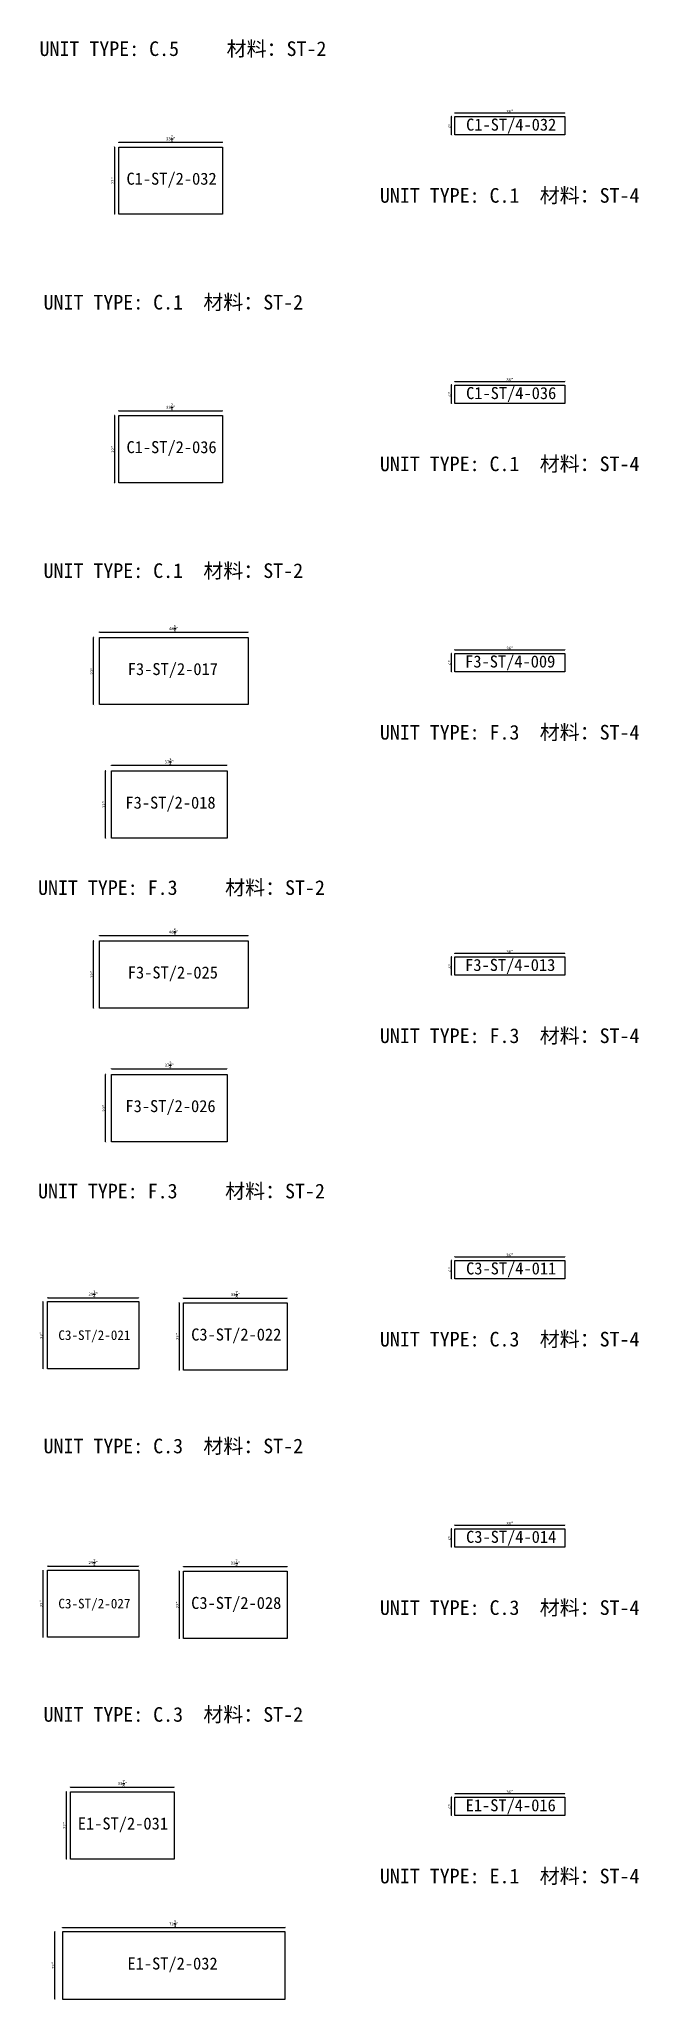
# Model space of a CAD drawing. Header units: millimetres. Extents: x -46962 to 137822, y -48342 to 2116.
# Drawn here: x 118708 to 123684, y -29375 to -13091 of the extents above; entities that cross this region are included whole.
import ezdxf
from ezdxf.enums import TextEntityAlignment as Align

# ---------------------------------------------------------------- set-up
doc = ezdxf.new("R2010")
doc.units = ezdxf.units.MM
doc.layers.add('COUNTERTOP_NUMBER', color=3, linetype='Continuous')
doc.layers.add('COUNTERTOPS', color=7, linetype='Continuous')
doc.styles.add('样式 1', font='')
doc.styles.get('样式 1').set_extended_font_data('NSimSun')
doc.dimstyles.new('副本 ISO-25', dxfattribs={"dimtxt": 25, "dimasz": 10, "dimexe": 1.5, "dimexo": 0.5, "dimtad": 1, "dimlfac": 0.03937, "dimlunit": 5, "dimtxsty": '样式 1', "dimblk": 'ARCHTICK', "dimcen": 2.5, "dimclrd": 256, "dimclrt": 1, "dimazin": 3, "dimtfac": 1, "dimtmove": 0, "dimatfit": 3, "dimfxlon": 1})

msp = doc.modelspace()

# ---------------------------------------------------------------- texts
at = {"style": '样式 1'}
for s, p in [('UNIT TYPE: C.5', (118710.229, -13230.277)), ('材料：ST-2', (120262.953, -13230.277)), ('UNIT TYPE: C.1', (121535.404, -14449.039)), ('材料：ST-4', (122861.685, -14449.039)), ('UNIT TYPE: C.1', (118743.529, -15336.218)), ('材料：ST-2', (120069.81, -15336.218)), ('UNIT TYPE: C.1', (121535.404, -16678.607)), ('材料：ST-4', (122861.685, -16678.607)), ('UNIT TYPE: C.1', (118743.529, -17565.785)), ('材料：ST-2', (120069.81, -17565.785)), ('UNIT TYPE: F.3', (121535.404, -18908.174)), ('材料：ST-4', (122861.685, -18908.174)), ('UNIT TYPE: F.3', (118697.888, -20198.342)), ('材料：ST-2', (120250.613, -20198.342)), ('UNIT TYPE: F.3', (121535.404, -21428.592)), ('材料：ST-4', (122861.685, -21428.592)), ('UNIT TYPE: F.3', (118697.888, -22718.76)), ('材料：ST-2', (120250.613, -22718.76)), ('UNIT TYPE: C.3', (121535.404, -23949.01)), ('材料：ST-4', (122861.685, -23949.01)), ('UNIT TYPE: C.3', (118743.529, -24836.189)), ('材料：ST-2', (120069.81, -24836.189)), ('材料：ST-4', (122861.685, -26178.577)), ('UNIT TYPE: C.3', (121535.404, -26178.577)), ('UNIT TYPE: C.3', (118743.529, -27065.756)), ('材料：ST-2', (120069.81, -27065.756)), ('UNIT TYPE: E.1', (121535.404, -28408.145)), ('材料：ST-4', (122861.685, -28408.145))]:
    msp.add_text(s, height=121.5865, dxfattribs=at).set_placement(p)
at = {"layer": 'COUNTERTOP_NUMBER', "color": 3, "style": '样式 1'}
for s, height, p in [('C1-ST/4-032', 100, (122624.958, -13800.452)), ('C1-ST/2-032', 100, (119806.164, -14249.583)), ('C1-ST/4-036', 100, (122624.958, -16030.019)), ('C1-ST/2-036', 100, (119806.164, -16479.151)), ('F3-ST/4-009', 100, (122617.182, -18259.586)), ('F3-ST/2-017', 100, (119817.029, -18322.228)), ('F3-ST/2-018', 100, (119797.573, -19431.812)), ('F3-ST/2-025', 100, (119817.029, -20842.646)), ('F3-ST/4-013', 100, (122617.182, -20780.004)), ('F3-ST/2-026', 100, (119797.573, -21952.231)), ('C3-ST/4-011', 100, (122624.958, -23300.422)), ('C3-ST/2-021', 80, (119165.649, -23854.771)), ('C3-ST/2-022', 100, (120343.208, -23849.439)), ('C3-ST/4-014', 100, (122624.958, -25529.99)), ('C3-ST/2-027', 80, (119165.649, -26084.338)), ('C3-ST/2-028', 100, (120343.208, -26079.006)), ('E1-ST/4-016', 100, (122621.104, -27759.557)), ('E1-ST/2-031', 100, (119402.229, -27910.928)), ('E1-ST/2-032', 100, (119814.332, -29073.824))]:
    msp.add_text(s, height=height, dxfattribs=at).set_placement(p, align=Align.MIDDLE_CENTER)

# ---------------------------------------------------------------- blocks, each defined once
blk = doc.blocks.new('_ArchTick')
at = {"color": 0, "linetype": 'ByBlock', "const_width": 0.15}
blk.add_lwpolyline([(-0.5, -0.5), (0.5, 0.5)], dxfattribs=at)
blk = doc.blocks.new('*D1700')
at = {"color": 0, "lineweight": -2, "transparency": 16777216}
for p, q in [((119368, -13948), (119368, -13946)), ((120229, -13948), (120229, -13946))]:
    blk.add_line(p, q, dxfattribs=at)
at = {"lineweight": -2, "transparency": 16777216}
blk.add_line((119368, -13947), (120229, -13947), dxfattribs=at)
at = {"layer": 'Defpoints', "color": 0, "transparency": 16777216}
for p in [(119368, -13987), (120229, -13947), (120229, -13987)]:
    blk.add_point(p, dxfattribs=at)
at = {"lineweight": -2, "transparency": 16777216, "xscale": 10, "yscale": 10, "zscale": 10, "rotation": 180}
blk.add_blockref('_ArchTick', (119368, -13947), dxfattribs=at)
at = {"lineweight": -2, "transparency": 16777216, "xscale": 10, "yscale": 10, "zscale": 10}
blk.add_blockref('_ArchTick', (120229, -13947), dxfattribs=at)
at = {"color": 1, "transparency": 16777216, "insert": (119799, -13918), "char_height": 25, "attachment_point": 5, "style": '样式 1'}
blk.add_mtext('\\A1;33{\\H1x;\\S7/8;}"', dxfattribs=at)
blk = doc.blocks.new('*D1701')
at = {"color": 0, "lineweight": -2, "transparency": 16777216}
for p, q in [((119333, -13987), (119330, -13987)), ((119333, -14545), (119330, -14545))]:
    blk.add_line(p, q, dxfattribs=at)
at = {"lineweight": -2, "transparency": 16777216}
blk.add_line((119332, -13987), (119332, -14545), dxfattribs=at)
at = {"layer": 'Defpoints', "color": 0, "transparency": 16777216}
for p in [(119368, -13987), (119332, -14545), (119368, -14545)]:
    blk.add_point(p, dxfattribs=at)
at = {"lineweight": -2, "transparency": 16777216, "xscale": 10, "yscale": 10, "zscale": 10}
for p, rotation in [((119332, -13987), 90), ((119332, -14545), 270)]:
    blk.add_blockref('_ArchTick', p, dxfattribs=dict(at, rotation=rotation))
at = {"color": 1, "transparency": 16777216, "insert": (119319, -14266), "char_height": 25, "attachment_point": 5, "rotation": 90, "style": '样式 1'}
blk.add_mtext('\\A1;22"', dxfattribs=at)
blk = doc.blocks.new('*D1989')
at = {"color": 0, "lineweight": -2, "transparency": 16777216}
for p, q in [((119368, -16178), (119368, -16175)), ((120229, -16178), (120229, -16175))]:
    blk.add_line(p, q, dxfattribs=at)
at = {"lineweight": -2, "transparency": 16777216}
blk.add_line((119368, -16177), (120229, -16177), dxfattribs=at)
at = {"layer": 'Defpoints', "color": 0, "transparency": 16777216}
for p in [(119368, -16216), (120229, -16177), (120229, -16216)]:
    blk.add_point(p, dxfattribs=at)
at = {"lineweight": -2, "transparency": 16777216, "xscale": 10, "yscale": 10, "zscale": 10, "rotation": 180}
blk.add_blockref('_ArchTick', (119368, -16177), dxfattribs=at)
at = {"lineweight": -2, "transparency": 16777216, "xscale": 10, "yscale": 10, "zscale": 10}
blk.add_blockref('_ArchTick', (120229, -16177), dxfattribs=at)
at = {"color": 1, "transparency": 16777216, "insert": (119799, -16148), "char_height": 25, "attachment_point": 5, "style": '样式 1'}
blk.add_mtext('\\A1;33{\\H1x;\\S7/8;}"', dxfattribs=at)
blk = doc.blocks.new('*D1990')
at = {"color": 0, "lineweight": -2, "transparency": 16777216}
for p, q in [((119333, -16216), (119330, -16216)), ((119333, -16775), (119330, -16775))]:
    blk.add_line(p, q, dxfattribs=at)
at = {"lineweight": -2, "transparency": 16777216}
blk.add_line((119332, -16216), (119332, -16775), dxfattribs=at)
at = {"layer": 'Defpoints', "color": 0, "transparency": 16777216}
for p in [(119368, -16216), (119332, -16775), (119368, -16775)]:
    blk.add_point(p, dxfattribs=at)
at = {"lineweight": -2, "transparency": 16777216, "xscale": 10, "yscale": 10, "zscale": 10}
for p, rotation in [((119332, -16216), 90), ((119332, -16775), 270)]:
    blk.add_blockref('_ArchTick', p, dxfattribs=dict(at, rotation=rotation))
at = {"color": 1, "transparency": 16777216, "insert": (119319, -16496), "char_height": 25, "attachment_point": 5, "rotation": 90, "style": '样式 1'}
blk.add_mtext('\\A1;22"', dxfattribs=at)
blk = doc.blocks.new('*D1724')
at = {"color": 0, "lineweight": -2, "transparency": 16777216}
for p, q in [((119207, -18016), (119207, -18013)), ((120442, -18016), (120442, -18013))]:
    blk.add_line(p, q, dxfattribs=at)
at = {"lineweight": -2, "transparency": 16777216}
blk.add_line((119207, -18015), (120442, -18015), dxfattribs=at)
at = {"layer": 'Defpoints', "color": 0, "transparency": 16777216}
for p in [(119207, -18059), (120442, -18015), (120442, -18059)]:
    blk.add_point(p, dxfattribs=at)
at = {"lineweight": -2, "transparency": 16777216, "xscale": 10, "yscale": 10, "zscale": 10, "rotation": 180}
blk.add_blockref('_ArchTick', (119207, -18015), dxfattribs=at)
at = {"lineweight": -2, "transparency": 16777216, "xscale": 10, "yscale": 10, "zscale": 10}
blk.add_blockref('_ArchTick', (120442, -18015), dxfattribs=at)
at = {"color": 1, "transparency": 16777216, "insert": (119824, -17986), "char_height": 25, "attachment_point": 5, "style": '样式 1'}
blk.add_mtext('\\A1;48{\\H1x;\\S5/8;}"', dxfattribs=at)
blk = doc.blocks.new('*D1725')
at = {"color": 0, "lineweight": -2, "transparency": 16777216}
for p, q in [((119160, -18059), (119158, -18059)), ((119160, -18618), (119158, -18618))]:
    blk.add_line(p, q, dxfattribs=at)
at = {"lineweight": -2, "transparency": 16777216}
blk.add_line((119159, -18618), (119159, -18059), dxfattribs=at)
at = {"layer": 'Defpoints', "color": 0, "transparency": 16777216}
for p in [(119159, -18059), (119207, -18059), (119207, -18618)]:
    blk.add_point(p, dxfattribs=at)
at = {"lineweight": -2, "transparency": 16777216, "xscale": 10, "yscale": 10, "zscale": 10}
for p, rotation in [((119159, -18059), 90), ((119159, -18618), 270)]:
    blk.add_blockref('_ArchTick', p, dxfattribs=dict(at, rotation=rotation))
at = {"color": 1, "transparency": 16777216, "insert": (119146, -18339), "char_height": 25, "attachment_point": 5, "rotation": 90, "style": '样式 1'}
blk.add_mtext('\\A1;22"', dxfattribs=at)
blk = doc.blocks.new('*D1726')
at = {"color": 0, "lineweight": -2, "transparency": 16777216}
for p, q in [((119307, -19123), (119307, -19120)), ((120266, -19123), (120266, -19120))]:
    blk.add_line(p, q, dxfattribs=at)
at = {"lineweight": -2, "transparency": 16777216}
blk.add_line((119307, -19122), (120266, -19122), dxfattribs=at)
at = {"layer": 'Defpoints', "color": 0, "transparency": 16777216}
for p in [(119307, -19169), (120266, -19122), (120266, -19169)]:
    blk.add_point(p, dxfattribs=at)
at = {"lineweight": -2, "transparency": 16777216, "xscale": 10, "yscale": 10, "zscale": 10, "rotation": 180}
blk.add_blockref('_ArchTick', (119307, -19122), dxfattribs=at)
at = {"lineweight": -2, "transparency": 16777216, "xscale": 10, "yscale": 10, "zscale": 10}
blk.add_blockref('_ArchTick', (120266, -19122), dxfattribs=at)
at = {"color": 1, "transparency": 16777216, "insert": (119787, -19093), "char_height": 25, "attachment_point": 5, "style": '样式 1'}
blk.add_mtext('\\A1;37{\\H1x;\\S3/4;}"', dxfattribs=at)
blk = doc.blocks.new('*D1727')
at = {"color": 0, "lineweight": -2, "transparency": 16777216}
for p, q in [((119260, -19169), (119258, -19169)), ((119260, -19728), (119258, -19728))]:
    blk.add_line(p, q, dxfattribs=at)
at = {"lineweight": -2, "transparency": 16777216}
blk.add_line((119259, -19728), (119259, -19169), dxfattribs=at)
at = {"layer": 'Defpoints', "color": 0, "transparency": 16777216}
for p in [(119259, -19169), (119307, -19169), (119307, -19728)]:
    blk.add_point(p, dxfattribs=at)
at = {"lineweight": -2, "transparency": 16777216, "xscale": 10, "yscale": 10, "zscale": 10}
for p, rotation in [((119259, -19169), 90), ((119259, -19728), 270)]:
    blk.add_blockref('_ArchTick', p, dxfattribs=dict(at, rotation=rotation))
at = {"color": 1, "transparency": 16777216, "insert": (119246, -19448), "char_height": 25, "attachment_point": 5, "rotation": 90, "style": '样式 1'}
blk.add_mtext('\\A1;22"', dxfattribs=at)
blk = doc.blocks.new('*D1999')
at = {"color": 0, "lineweight": -2, "transparency": 16777216}
for p, q in [((119207, -20536), (119207, -20534)), ((120442, -20536), (120442, -20534))]:
    blk.add_line(p, q, dxfattribs=at)
at = {"lineweight": -2, "transparency": 16777216}
blk.add_line((119207, -20535), (120442, -20535), dxfattribs=at)
at = {"layer": 'Defpoints', "color": 0, "transparency": 16777216}
for p in [(119207, -20580), (120442, -20535), (120442, -20580)]:
    blk.add_point(p, dxfattribs=at)
at = {"lineweight": -2, "transparency": 16777216, "xscale": 10, "yscale": 10, "zscale": 10, "rotation": 180}
blk.add_blockref('_ArchTick', (119207, -20535), dxfattribs=at)
at = {"lineweight": -2, "transparency": 16777216, "xscale": 10, "yscale": 10, "zscale": 10}
blk.add_blockref('_ArchTick', (120442, -20535), dxfattribs=at)
at = {"color": 1, "transparency": 16777216, "insert": (119824, -20506), "char_height": 25, "attachment_point": 5, "style": '样式 1'}
blk.add_mtext('\\A1;48{\\H1x;\\S5/8;}"', dxfattribs=at)
blk = doc.blocks.new('*D2000')
at = {"color": 0, "lineweight": -2, "transparency": 16777216}
for p, q in [((119160, -20580), (119158, -20580)), ((119160, -21138), (119158, -21138))]:
    blk.add_line(p, q, dxfattribs=at)
at = {"lineweight": -2, "transparency": 16777216}
blk.add_line((119159, -21138), (119159, -20580), dxfattribs=at)
at = {"layer": 'Defpoints', "color": 0, "transparency": 16777216}
for p in [(119159, -20580), (119207, -20580), (119207, -21138)]:
    blk.add_point(p, dxfattribs=at)
at = {"lineweight": -2, "transparency": 16777216, "xscale": 10, "yscale": 10, "zscale": 10}
for p, rotation in [((119159, -20580), 90), ((119159, -21138), 270)]:
    blk.add_blockref('_ArchTick', p, dxfattribs=dict(at, rotation=rotation))
at = {"color": 1, "transparency": 16777216, "insert": (119146, -20859), "char_height": 25, "attachment_point": 5, "rotation": 90, "style": '样式 1'}
blk.add_mtext('\\A1;22"', dxfattribs=at)
blk = doc.blocks.new('*D2001')
at = {"color": 0, "lineweight": -2, "transparency": 16777216}
for p, q in [((119307, -21643), (119307, -21641)), ((120266, -21643), (120266, -21641))]:
    blk.add_line(p, q, dxfattribs=at)
at = {"lineweight": -2, "transparency": 16777216}
blk.add_line((119307, -21642), (120266, -21642), dxfattribs=at)
at = {"layer": 'Defpoints', "color": 0, "transparency": 16777216}
for p in [(120266, -21642), (119307, -21689), (120266, -21689)]:
    blk.add_point(p, dxfattribs=at)
at = {"lineweight": -2, "transparency": 16777216, "xscale": 10, "yscale": 10, "zscale": 10, "rotation": 180}
blk.add_blockref('_ArchTick', (119307, -21642), dxfattribs=at)
at = {"lineweight": -2, "transparency": 16777216, "xscale": 10, "yscale": 10, "zscale": 10}
blk.add_blockref('_ArchTick', (120266, -21642), dxfattribs=at)
at = {"color": 1, "transparency": 16777216, "insert": (119787, -21613), "char_height": 25, "attachment_point": 5, "style": '样式 1'}
blk.add_mtext('\\A1;37{\\H1x;\\S3/4;}"', dxfattribs=at)
blk = doc.blocks.new('*D2002')
at = {"color": 0, "lineweight": -2, "transparency": 16777216}
for p, q in [((119260, -21689), (119258, -21689)), ((119260, -22248), (119258, -22248))]:
    blk.add_line(p, q, dxfattribs=at)
at = {"lineweight": -2, "transparency": 16777216}
blk.add_line((119259, -22248), (119259, -21689), dxfattribs=at)
at = {"layer": 'Defpoints', "color": 0, "transparency": 16777216}
for p in [(119259, -21689), (119307, -21689), (119307, -22248)]:
    blk.add_point(p, dxfattribs=at)
at = {"lineweight": -2, "transparency": 16777216, "xscale": 10, "yscale": 10, "zscale": 10}
for p, rotation in [((119259, -21689), 90), ((119259, -22248), 270)]:
    blk.add_blockref('_ArchTick', p, dxfattribs=dict(at, rotation=rotation))
at = {"color": 1, "transparency": 16777216, "insert": (119246, -21969), "char_height": 25, "attachment_point": 5, "rotation": 90, "style": '样式 1'}
blk.add_mtext('\\A1;22"', dxfattribs=at)
blk = doc.blocks.new('*D2005')
at = {"color": 0, "lineweight": -2, "transparency": 16777216}
for p, q in [((118778, -23545), (118778, -23542)), ((119533, -23545), (119533, -23542))]:
    blk.add_line(p, q, dxfattribs=at)
at = {"lineweight": -2, "transparency": 16777216}
blk.add_line((118778, -23544), (119533, -23544), dxfattribs=at)
at = {"layer": 'Defpoints', "color": 0, "transparency": 16777216}
for p in [(118778, -23576), (119533, -23544), (119533, -23576)]:
    blk.add_point(p, dxfattribs=at)
at = {"lineweight": -2, "transparency": 16777216, "xscale": 10, "yscale": 10, "zscale": 10, "rotation": 180}
blk.add_blockref('_ArchTick', (118778, -23544), dxfattribs=at)
at = {"lineweight": -2, "transparency": 16777216, "xscale": 10, "yscale": 10, "zscale": 10}
blk.add_blockref('_ArchTick', (119533, -23544), dxfattribs=at)
at = {"color": 1, "transparency": 16777216, "insert": (119156, -23514), "char_height": 25, "attachment_point": 5, "style": '样式 1'}
blk.add_mtext('\\A1;29{\\H1x;\\S3/4;}"', dxfattribs=at)
blk = doc.blocks.new('*D2006')
at = {"color": 0, "lineweight": -2, "transparency": 16777216}
for p, q in [((118739, -23576), (118737, -23576)), ((118739, -24135), (118737, -24135))]:
    blk.add_line(p, q, dxfattribs=at)
at = {"lineweight": -2, "transparency": 16777216}
blk.add_line((118738, -23576), (118738, -24135), dxfattribs=at)
at = {"layer": 'Defpoints', "color": 0, "transparency": 16777216}
for p in [(118778, -23576), (118738, -24135), (118778, -24135)]:
    blk.add_point(p, dxfattribs=at)
at = {"lineweight": -2, "transparency": 16777216, "xscale": 10, "yscale": 10, "zscale": 10}
for p, rotation in [((118738, -23576), 90), ((118738, -24135), 270)]:
    blk.add_blockref('_ArchTick', p, dxfattribs=dict(at, rotation=rotation))
at = {"color": 1, "transparency": 16777216, "insert": (118725, -23856), "char_height": 25, "attachment_point": 5, "rotation": 90, "style": '样式 1'}
blk.add_mtext('\\A1;22"', dxfattribs=at)
blk = doc.blocks.new('*D2007')
at = {"color": 0, "lineweight": -2, "transparency": 16777216}
for p, q in [((119905, -23548), (119905, -23546)), ((120766, -23548), (120766, -23546))]:
    blk.add_line(p, q, dxfattribs=at)
at = {"lineweight": -2, "transparency": 16777216}
blk.add_line((119905, -23547), (120766, -23547), dxfattribs=at)
at = {"layer": 'Defpoints', "color": 0, "transparency": 16777216}
for p in [(119905, -23586), (120766, -23547), (120766, -23586)]:
    blk.add_point(p, dxfattribs=at)
at = {"lineweight": -2, "transparency": 16777216, "xscale": 10, "yscale": 10, "zscale": 10, "rotation": 180}
blk.add_blockref('_ArchTick', (119905, -23547), dxfattribs=at)
at = {"lineweight": -2, "transparency": 16777216, "xscale": 10, "yscale": 10, "zscale": 10}
blk.add_blockref('_ArchTick', (120766, -23547), dxfattribs=at)
at = {"color": 1, "transparency": 16777216, "insert": (120336, -23518), "char_height": 25, "attachment_point": 5, "style": '样式 1'}
blk.add_mtext('\\A1;33{\\H1x;\\S7/8;}"', dxfattribs=at)
blk = doc.blocks.new('*D2008')
at = {"color": 0, "lineweight": -2, "transparency": 16777216}
for p, q in [((119870, -23586), (119867, -23586)), ((119870, -24145), (119867, -24145))]:
    blk.add_line(p, q, dxfattribs=at)
at = {"lineweight": -2, "transparency": 16777216}
blk.add_line((119869, -23586), (119869, -24145), dxfattribs=at)
at = {"layer": 'Defpoints', "color": 0, "transparency": 16777216}
for p in [(119905, -23586), (119869, -24145), (119905, -24145)]:
    blk.add_point(p, dxfattribs=at)
at = {"lineweight": -2, "transparency": 16777216, "xscale": 10, "yscale": 10, "zscale": 10}
for p, rotation in [((119869, -23586), 90), ((119869, -24145), 270)]:
    blk.add_blockref('_ArchTick', p, dxfattribs=dict(at, rotation=rotation))
at = {"color": 1, "transparency": 16777216, "insert": (119856, -23866), "char_height": 25, "attachment_point": 5, "rotation": 90, "style": '样式 1'}
blk.add_mtext('\\A1;22"', dxfattribs=at)
blk = doc.blocks.new('*D1968')
at = {"color": 0, "lineweight": -2, "transparency": 16777216}
for p, q in [((118778, -25774), (118778, -25772)), ((119533, -25774), (119533, -25772))]:
    blk.add_line(p, q, dxfattribs=at)
at = {"lineweight": -2, "transparency": 16777216}
blk.add_line((118778, -25773), (119533, -25773), dxfattribs=at)
at = {"layer": 'Defpoints', "color": 0, "transparency": 16777216}
for p in [(118778, -25806), (119533, -25773), (119533, -25806)]:
    blk.add_point(p, dxfattribs=at)
at = {"lineweight": -2, "transparency": 16777216, "xscale": 10, "yscale": 10, "zscale": 10, "rotation": 180}
blk.add_blockref('_ArchTick', (118778, -25773), dxfattribs=at)
at = {"lineweight": -2, "transparency": 16777216, "xscale": 10, "yscale": 10, "zscale": 10}
blk.add_blockref('_ArchTick', (119533, -25773), dxfattribs=at)
at = {"color": 1, "transparency": 16777216, "insert": (119156, -25744), "char_height": 25, "attachment_point": 5, "style": '样式 1'}
blk.add_mtext('\\A1;29{\\H1x;\\S3/4;}"', dxfattribs=at)
blk = doc.blocks.new('*D1969')
at = {"color": 0, "lineweight": -2, "transparency": 16777216}
for p, q in [((118739, -25806), (118737, -25806)), ((118739, -26365), (118737, -26365))]:
    blk.add_line(p, q, dxfattribs=at)
at = {"lineweight": -2, "transparency": 16777216}
blk.add_line((118738, -25806), (118738, -26365), dxfattribs=at)
at = {"layer": 'Defpoints', "color": 0, "transparency": 16777216}
for p in [(118778, -25806), (118738, -26365), (118778, -26365)]:
    blk.add_point(p, dxfattribs=at)
at = {"lineweight": -2, "transparency": 16777216, "xscale": 10, "yscale": 10, "zscale": 10}
for p, rotation in [((118738, -25806), 90), ((118738, -26365), 270)]:
    blk.add_blockref('_ArchTick', p, dxfattribs=dict(at, rotation=rotation))
at = {"color": 1, "transparency": 16777216, "insert": (118725, -26085), "char_height": 25, "attachment_point": 5, "rotation": 90, "style": '样式 1'}
blk.add_mtext('\\A1;22"', dxfattribs=at)
blk = doc.blocks.new('*D1970')
at = {"color": 0, "lineweight": -2, "transparency": 16777216}
for p, q in [((119905, -25778), (119905, -25775)), ((120766, -25778), (120766, -25775))]:
    blk.add_line(p, q, dxfattribs=at)
at = {"lineweight": -2, "transparency": 16777216}
blk.add_line((119905, -25777), (120766, -25777), dxfattribs=at)
at = {"layer": 'Defpoints', "color": 0, "transparency": 16777216}
for p in [(119905, -25816), (120766, -25777), (120766, -25816)]:
    blk.add_point(p, dxfattribs=at)
at = {"lineweight": -2, "transparency": 16777216, "xscale": 10, "yscale": 10, "zscale": 10, "rotation": 180}
blk.add_blockref('_ArchTick', (119905, -25777), dxfattribs=at)
at = {"lineweight": -2, "transparency": 16777216, "xscale": 10, "yscale": 10, "zscale": 10}
blk.add_blockref('_ArchTick', (120766, -25777), dxfattribs=at)
at = {"color": 1, "transparency": 16777216, "insert": (120336, -25748), "char_height": 25, "attachment_point": 5, "style": '样式 1'}
blk.add_mtext('\\A1;33{\\H1x;\\S7/8;}"', dxfattribs=at)
blk = doc.blocks.new('*D1971')
at = {"color": 0, "lineweight": -2, "transparency": 16777216}
for p, q in [((119870, -25816), (119867, -25816)), ((119870, -26375), (119867, -26375))]:
    blk.add_line(p, q, dxfattribs=at)
at = {"lineweight": -2, "transparency": 16777216}
blk.add_line((119869, -25816), (119869, -26375), dxfattribs=at)
at = {"layer": 'Defpoints', "color": 0, "transparency": 16777216}
for p in [(119905, -25816), (119869, -26375), (119905, -26375)]:
    blk.add_point(p, dxfattribs=at)
at = {"lineweight": -2, "transparency": 16777216, "xscale": 10, "yscale": 10, "zscale": 10}
for p, rotation in [((119869, -25816), 90), ((119869, -26375), 270)]:
    blk.add_blockref('_ArchTick', p, dxfattribs=dict(at, rotation=rotation))
at = {"color": 1, "transparency": 16777216, "insert": (119856, -26095), "char_height": 25, "attachment_point": 5, "rotation": 90, "style": '样式 1'}
blk.add_mtext('\\A1;22"', dxfattribs=at)
blk = doc.blocks.new('*D2052')
at = {"color": 0, "lineweight": -2, "transparency": 16777216}
for p, q in [((118968, -27610), (118968, -27607)), ((119829, -27610), (119829, -27607))]:
    blk.add_line(p, q, dxfattribs=at)
at = {"lineweight": -2, "transparency": 16777216}
blk.add_line((118968, -27609), (119829, -27609), dxfattribs=at)
at = {"layer": 'Defpoints', "color": 0, "transparency": 16777216}
for p in [(118968, -27648), (119829, -27609), (119829, -27648)]:
    blk.add_point(p, dxfattribs=at)
at = {"lineweight": -2, "transparency": 16777216, "xscale": 10, "yscale": 10, "zscale": 10, "rotation": 180}
blk.add_blockref('_ArchTick', (118968, -27609), dxfattribs=at)
at = {"lineweight": -2, "transparency": 16777216, "xscale": 10, "yscale": 10, "zscale": 10}
blk.add_blockref('_ArchTick', (119829, -27609), dxfattribs=at)
at = {"color": 1, "transparency": 16777216, "insert": (119398, -27579), "char_height": 25, "attachment_point": 5, "style": '样式 1'}
blk.add_mtext('\\A1;33{\\H1x;\\S7/8;}"', dxfattribs=at)
blk = doc.blocks.new('*D2053')
at = {"color": 0, "lineweight": -2, "transparency": 16777216}
for p, q in [((118933, -27648), (118930, -27648)), ((118933, -28207), (118930, -28207))]:
    blk.add_line(p, q, dxfattribs=at)
at = {"lineweight": -2, "transparency": 16777216}
blk.add_line((118932, -27648), (118932, -28207), dxfattribs=at)
at = {"layer": 'Defpoints', "color": 0, "transparency": 16777216}
for p in [(118968, -27648), (118932, -28207), (118968, -28207)]:
    blk.add_point(p, dxfattribs=at)
at = {"lineweight": -2, "transparency": 16777216, "xscale": 10, "yscale": 10, "zscale": 10}
for p, rotation in [((118932, -27648), 90), ((118932, -28207), 270)]:
    blk.add_blockref('_ArchTick', p, dxfattribs=dict(at, rotation=rotation))
at = {"color": 1, "transparency": 16777216, "insert": (118918, -27927), "char_height": 25, "attachment_point": 5, "rotation": 90, "style": '样式 1'}
blk.add_mtext('\\A1;22"', dxfattribs=at)
blk = doc.blocks.new('*D2054')
at = {"color": 0, "lineweight": -2, "transparency": 16777216}
for p, q in [((118900, -28775), (118900, -28773)), ((120748, -28775), (120748, -28773))]:
    blk.add_line(p, q, dxfattribs=at)
at = {"lineweight": -2, "transparency": 16777216}
blk.add_line((118900, -28774), (120748, -28774), dxfattribs=at)
at = {"layer": 'Defpoints', "color": 0, "transparency": 16777216}
for p in [(118900, -28811), (120748, -28774), (120748, -28811)]:
    blk.add_point(p, dxfattribs=at)
at = {"lineweight": -2, "transparency": 16777216, "xscale": 10, "yscale": 10, "zscale": 10, "rotation": 180}
blk.add_blockref('_ArchTick', (118900, -28774), dxfattribs=at)
at = {"lineweight": -2, "transparency": 16777216, "xscale": 10, "yscale": 10, "zscale": 10}
blk.add_blockref('_ArchTick', (120748, -28774), dxfattribs=at)
at = {"color": 1, "transparency": 16777216, "insert": (119824, -28745), "char_height": 25, "attachment_point": 5, "style": '样式 1'}
blk.add_mtext('\\A1;72{\\H1x;\\S3/4;}"', dxfattribs=at)
blk = doc.blocks.new('*D2055')
at = {"color": 0, "lineweight": -2, "transparency": 16777216}
for p, q in [((118839, -28811), (118836, -28811)), ((118839, -29370), (118836, -29370))]:
    blk.add_line(p, q, dxfattribs=at)
at = {"lineweight": -2, "transparency": 16777216}
blk.add_line((118838, -29370), (118838, -28811), dxfattribs=at)
at = {"layer": 'Defpoints', "color": 0, "transparency": 16777216}
for p in [(118838, -28811), (118900, -28811), (118900, -29370)]:
    blk.add_point(p, dxfattribs=at)
at = {"lineweight": -2, "transparency": 16777216, "xscale": 10, "yscale": 10, "zscale": 10}
for p, rotation in [((118838, -28811), 90), ((118838, -29370), 270)]:
    blk.add_blockref('_ArchTick', p, dxfattribs=dict(at, rotation=rotation))
at = {"color": 1, "transparency": 16777216, "insert": (118825, -29090), "char_height": 25, "attachment_point": 5, "rotation": 90, "style": '样式 1'}
blk.add_mtext('\\A1;22"', dxfattribs=at)
blk = doc.blocks.new('*D1702')
at = {"color": 0, "lineweight": -2, "transparency": 16777216}
for p, q in [((122157, -13704), (122157, -13702)), ((123071, -13704), (123071, -13702))]:
    blk.add_line(p, q, dxfattribs=at)
at = {"lineweight": -2, "transparency": 16777216}
blk.add_line((122157, -13703), (123071, -13703), dxfattribs=at)
at = {"layer": 'Defpoints', "color": 0, "transparency": 16777216}
for p in [(122157, -13734), (123071, -13703), (123071, -13734)]:
    blk.add_point(p, dxfattribs=at)
at = {"lineweight": -2, "transparency": 16777216, "xscale": 10, "yscale": 10, "zscale": 10, "rotation": 180}
blk.add_blockref('_ArchTick', (122157, -13703), dxfattribs=at)
at = {"lineweight": -2, "transparency": 16777216, "xscale": 10, "yscale": 10, "zscale": 10}
blk.add_blockref('_ArchTick', (123071, -13703), dxfattribs=at)
at = {"color": 1, "transparency": 16777216, "insert": (122614, -13690), "char_height": 25, "attachment_point": 5, "style": '样式 1'}
blk.add_mtext('\\A1;36"', dxfattribs=at)
blk = doc.blocks.new('*D1703')
at = {"color": 0, "lineweight": -2, "transparency": 16777216}
for p, q in [((122132, -13734), (122130, -13734)), ((122132, -13886), (122130, -13886))]:
    blk.add_line(p, q, dxfattribs=at)
at = {"lineweight": -2, "transparency": 16777216}
blk.add_line((122131, -13886), (122131, -13734), dxfattribs=at)
at = {"layer": 'Defpoints', "color": 0, "transparency": 16777216}
for p in [(122131, -13734), (122157, -13734), (122157, -13886)]:
    blk.add_point(p, dxfattribs=at)
at = {"lineweight": -2, "transparency": 16777216, "xscale": 10, "yscale": 10, "zscale": 10}
for p, rotation in [((122131, -13734), 90), ((122131, -13886), 270)]:
    blk.add_blockref('_ArchTick', p, dxfattribs=dict(at, rotation=rotation))
at = {"color": 1, "transparency": 16777216, "insert": (122118, -13810), "char_height": 25, "attachment_point": 5, "rotation": 90, "style": '样式 1'}
blk.add_mtext('\\A1;6"', dxfattribs=at)
blk = doc.blocks.new('*D1991')
at = {"color": 0, "lineweight": -2, "transparency": 16777216}
for p, q in [((122157, -15934), (122157, -15931)), ((123071, -15934), (123071, -15931))]:
    blk.add_line(p, q, dxfattribs=at)
at = {"lineweight": -2, "transparency": 16777216}
blk.add_line((122157, -15933), (123071, -15933), dxfattribs=at)
at = {"layer": 'Defpoints', "color": 0, "transparency": 16777216}
for p in [(123071, -15933), (122157, -15963), (123071, -15963)]:
    blk.add_point(p, dxfattribs=at)
at = {"lineweight": -2, "transparency": 16777216, "xscale": 10, "yscale": 10, "zscale": 10, "rotation": 180}
blk.add_blockref('_ArchTick', (122157, -15933), dxfattribs=at)
at = {"lineweight": -2, "transparency": 16777216, "xscale": 10, "yscale": 10, "zscale": 10}
blk.add_blockref('_ArchTick', (123071, -15933), dxfattribs=at)
at = {"color": 1, "transparency": 16777216, "insert": (122614, -15919), "char_height": 25, "attachment_point": 5, "style": '样式 1'}
blk.add_mtext('\\A1;36"', dxfattribs=at)
blk = doc.blocks.new('*D1992')
at = {"color": 0, "lineweight": -2, "transparency": 16777216}
for p, q in [((122132, -15963), (122130, -15963)), ((122132, -16116), (122130, -16116))]:
    blk.add_line(p, q, dxfattribs=at)
at = {"lineweight": -2, "transparency": 16777216}
blk.add_line((122131, -16116), (122131, -15963), dxfattribs=at)
at = {"layer": 'Defpoints', "color": 0, "transparency": 16777216}
for p in [(122131, -15963), (122157, -15963), (122157, -16116)]:
    blk.add_point(p, dxfattribs=at)
at = {"lineweight": -2, "transparency": 16777216, "xscale": 10, "yscale": 10, "zscale": 10}
for p, rotation in [((122131, -15963), 90), ((122131, -16116), 270)]:
    blk.add_blockref('_ArchTick', p, dxfattribs=dict(at, rotation=rotation))
at = {"color": 1, "transparency": 16777216, "insert": (122118, -16040), "char_height": 25, "attachment_point": 5, "rotation": 90, "style": '样式 1'}
blk.add_mtext('\\A1;6"', dxfattribs=at)
blk = doc.blocks.new('*D1728')
at = {"color": 0, "lineweight": -2, "transparency": 16777216}
for p, q in [((122157, -18163), (122157, -18161)), ((123071, -18163), (123071, -18161))]:
    blk.add_line(p, q, dxfattribs=at)
at = {"lineweight": -2, "transparency": 16777216}
blk.add_line((122157, -18162), (123071, -18162), dxfattribs=at)
at = {"layer": 'Defpoints', "color": 0, "transparency": 16777216}
for p in [(122157, -18193), (123071, -18162), (123071, -18193)]:
    blk.add_point(p, dxfattribs=at)
at = {"lineweight": -2, "transparency": 16777216, "xscale": 10, "yscale": 10, "zscale": 10, "rotation": 180}
blk.add_blockref('_ArchTick', (122157, -18162), dxfattribs=at)
at = {"lineweight": -2, "transparency": 16777216, "xscale": 10, "yscale": 10, "zscale": 10}
blk.add_blockref('_ArchTick', (123071, -18162), dxfattribs=at)
at = {"color": 1, "transparency": 16777216, "insert": (122614, -18149), "char_height": 25, "attachment_point": 5, "style": '样式 1'}
blk.add_mtext('\\A1;36"', dxfattribs=at)
blk = doc.blocks.new('*D1729')
at = {"color": 0, "lineweight": -2, "transparency": 16777216}
for p, q in [((122132, -18193), (122130, -18193)), ((122132, -18345), (122130, -18345))]:
    blk.add_line(p, q, dxfattribs=at)
at = {"lineweight": -2, "transparency": 16777216}
blk.add_line((122131, -18345), (122131, -18193), dxfattribs=at)
at = {"layer": 'Defpoints', "color": 0, "transparency": 16777216}
for p in [(122131, -18193), (122157, -18193), (122157, -18345)]:
    blk.add_point(p, dxfattribs=at)
at = {"lineweight": -2, "transparency": 16777216, "xscale": 10, "yscale": 10, "zscale": 10}
for p, rotation in [((122131, -18193), 90), ((122131, -18345), 270)]:
    blk.add_blockref('_ArchTick', p, dxfattribs=dict(at, rotation=rotation))
at = {"color": 1, "transparency": 16777216, "insert": (122118, -18269), "char_height": 25, "attachment_point": 5, "rotation": 90, "style": '样式 1'}
blk.add_mtext('\\A1;6"', dxfattribs=at)
blk = doc.blocks.new('*D2003')
at = {"color": 0, "lineweight": -2, "transparency": 16777216}
for p, q in [((122157, -20684), (122157, -20681)), ((123071, -20684), (123071, -20681))]:
    blk.add_line(p, q, dxfattribs=at)
at = {"lineweight": -2, "transparency": 16777216}
blk.add_line((122157, -20683), (123071, -20683), dxfattribs=at)
at = {"layer": 'Defpoints', "color": 0, "transparency": 16777216}
for p in [(122157, -20713), (123071, -20683), (123071, -20713)]:
    blk.add_point(p, dxfattribs=at)
at = {"lineweight": -2, "transparency": 16777216, "xscale": 10, "yscale": 10, "zscale": 10, "rotation": 180}
blk.add_blockref('_ArchTick', (122157, -20683), dxfattribs=at)
at = {"lineweight": -2, "transparency": 16777216, "xscale": 10, "yscale": 10, "zscale": 10}
blk.add_blockref('_ArchTick', (123071, -20683), dxfattribs=at)
at = {"color": 1, "transparency": 16777216, "insert": (122614, -20669), "char_height": 25, "attachment_point": 5, "style": '样式 1'}
blk.add_mtext('\\A1;36"', dxfattribs=at)
blk = doc.blocks.new('*D2004')
at = {"color": 0, "lineweight": -2, "transparency": 16777216}
for p, q in [((122132, -20713), (122130, -20713)), ((122132, -20866), (122130, -20866))]:
    blk.add_line(p, q, dxfattribs=at)
at = {"lineweight": -2, "transparency": 16777216}
blk.add_line((122131, -20866), (122131, -20713), dxfattribs=at)
at = {"layer": 'Defpoints', "color": 0, "transparency": 16777216}
for p in [(122131, -20713), (122157, -20713), (122157, -20866)]:
    blk.add_point(p, dxfattribs=at)
at = {"lineweight": -2, "transparency": 16777216, "xscale": 10, "yscale": 10, "zscale": 10}
for p, rotation in [((122131, -20713), 90), ((122131, -20866), 270)]:
    blk.add_blockref('_ArchTick', p, dxfattribs=dict(at, rotation=rotation))
at = {"color": 1, "transparency": 16777216, "insert": (122118, -20790), "char_height": 25, "attachment_point": 5, "rotation": 90, "style": '样式 1'}
blk.add_mtext('\\A1;6"', dxfattribs=at)
blk = doc.blocks.new('*D1966')
at = {"color": 0, "lineweight": -2, "transparency": 16777216}
for p, q in [((122157, -23204), (122157, -23202)), ((123071, -23204), (123071, -23202))]:
    blk.add_line(p, q, dxfattribs=at)
at = {"lineweight": -2, "transparency": 16777216}
blk.add_line((122157, -23203), (123071, -23203), dxfattribs=at)
at = {"layer": 'Defpoints', "color": 0, "transparency": 16777216}
for p in [(122157, -23234), (123071, -23203), (123071, -23234)]:
    blk.add_point(p, dxfattribs=at)
at = {"lineweight": -2, "transparency": 16777216, "xscale": 10, "yscale": 10, "zscale": 10, "rotation": 180}
blk.add_blockref('_ArchTick', (122157, -23203), dxfattribs=at)
at = {"lineweight": -2, "transparency": 16777216, "xscale": 10, "yscale": 10, "zscale": 10}
blk.add_blockref('_ArchTick', (123071, -23203), dxfattribs=at)
at = {"color": 1, "transparency": 16777216, "insert": (122614, -23190), "char_height": 25, "attachment_point": 5, "style": '样式 1'}
blk.add_mtext('\\A1;36"', dxfattribs=at)
blk = doc.blocks.new('*D1967')
at = {"color": 0, "lineweight": -2, "transparency": 16777216}
for p, q in [((122132, -23234), (122130, -23234)), ((122132, -23386), (122130, -23386))]:
    blk.add_line(p, q, dxfattribs=at)
at = {"lineweight": -2, "transparency": 16777216}
blk.add_line((122131, -23386), (122131, -23234), dxfattribs=at)
at = {"layer": 'Defpoints', "color": 0, "transparency": 16777216}
for p in [(122131, -23234), (122157, -23234), (122157, -23386)]:
    blk.add_point(p, dxfattribs=at)
at = {"lineweight": -2, "transparency": 16777216, "xscale": 10, "yscale": 10, "zscale": 10}
for p, rotation in [((122131, -23234), 90), ((122131, -23386), 270)]:
    blk.add_blockref('_ArchTick', p, dxfattribs=dict(at, rotation=rotation))
at = {"color": 1, "transparency": 16777216, "insert": (122118, -23310), "char_height": 25, "attachment_point": 5, "rotation": 90, "style": '样式 1'}
blk.add_mtext('\\A1;6"', dxfattribs=at)
blk = doc.blocks.new('*D1978')
at = {"color": 0, "lineweight": -2, "transparency": 16777216}
for p, q in [((122157, -25434), (122157, -25431)), ((123071, -25434), (123071, -25431))]:
    blk.add_line(p, q, dxfattribs=at)
at = {"lineweight": -2, "transparency": 16777216}
blk.add_line((122157, -25433), (123071, -25433), dxfattribs=at)
at = {"layer": 'Defpoints', "color": 0, "transparency": 16777216}
for p in [(122157, -25463), (123071, -25433), (123071, -25463)]:
    blk.add_point(p, dxfattribs=at)
at = {"lineweight": -2, "transparency": 16777216, "xscale": 10, "yscale": 10, "zscale": 10, "rotation": 180}
blk.add_blockref('_ArchTick', (122157, -25433), dxfattribs=at)
at = {"lineweight": -2, "transparency": 16777216, "xscale": 10, "yscale": 10, "zscale": 10}
blk.add_blockref('_ArchTick', (123071, -25433), dxfattribs=at)
at = {"color": 1, "transparency": 16777216, "insert": (122614, -25419), "char_height": 25, "attachment_point": 5, "style": '样式 1'}
blk.add_mtext('\\A1;36"', dxfattribs=at)
blk = doc.blocks.new('*D1979')
at = {"color": 0, "lineweight": -2, "transparency": 16777216}
for p, q in [((122132, -25463), (122130, -25463)), ((122132, -25616), (122130, -25616))]:
    blk.add_line(p, q, dxfattribs=at)
at = {"lineweight": -2, "transparency": 16777216}
blk.add_line((122131, -25616), (122131, -25463), dxfattribs=at)
at = {"layer": 'Defpoints', "color": 0, "transparency": 16777216}
for p in [(122131, -25463), (122157, -25463), (122157, -25616)]:
    blk.add_point(p, dxfattribs=at)
at = {"lineweight": -2, "transparency": 16777216, "xscale": 10, "yscale": 10, "zscale": 10}
for p, rotation in [((122131, -25463), 90), ((122131, -25616), 270)]:
    blk.add_blockref('_ArchTick', p, dxfattribs=dict(at, rotation=rotation))
at = {"color": 1, "transparency": 16777216, "insert": (122118, -25540), "char_height": 25, "attachment_point": 5, "rotation": 90, "style": '样式 1'}
blk.add_mtext('\\A1;6"', dxfattribs=at)
blk = doc.blocks.new('*D2056')
at = {"color": 0, "lineweight": -2, "transparency": 16777216}
for p, q in [((122157, -27663), (122157, -27661)), ((123071, -27663), (123071, -27661))]:
    blk.add_line(p, q, dxfattribs=at)
at = {"lineweight": -2, "transparency": 16777216}
blk.add_line((122157, -27662), (123071, -27662), dxfattribs=at)
at = {"layer": 'Defpoints', "color": 0, "transparency": 16777216}
for p in [(123071, -27662), (122157, -27693), (123071, -27693)]:
    blk.add_point(p, dxfattribs=at)
at = {"lineweight": -2, "transparency": 16777216, "xscale": 10, "yscale": 10, "zscale": 10, "rotation": 180}
blk.add_blockref('_ArchTick', (122157, -27662), dxfattribs=at)
at = {"lineweight": -2, "transparency": 16777216, "xscale": 10, "yscale": 10, "zscale": 10}
blk.add_blockref('_ArchTick', (123071, -27662), dxfattribs=at)
at = {"color": 1, "transparency": 16777216, "insert": (122614, -27649), "char_height": 25, "attachment_point": 5, "style": '样式 1'}
blk.add_mtext('\\A1;36"', dxfattribs=at)
blk = doc.blocks.new('*D2057')
at = {"color": 0, "lineweight": -2, "transparency": 16777216}
for p, q in [((122132, -27693), (122130, -27693)), ((122132, -27845), (122130, -27845))]:
    blk.add_line(p, q, dxfattribs=at)
at = {"lineweight": -2, "transparency": 16777216}
blk.add_line((122131, -27845), (122131, -27693), dxfattribs=at)
at = {"layer": 'Defpoints', "color": 0, "transparency": 16777216}
for p in [(122131, -27693), (122157, -27693), (122157, -27845)]:
    blk.add_point(p, dxfattribs=at)
at = {"lineweight": -2, "transparency": 16777216, "xscale": 10, "yscale": 10, "zscale": 10}
for p, rotation in [((122131, -27693), 90), ((122131, -27845), 270)]:
    blk.add_blockref('_ArchTick', p, dxfattribs=dict(at, rotation=rotation))
at = {"color": 1, "transparency": 16777216, "insert": (122118, -27769), "char_height": 25, "attachment_point": 5, "rotation": 90, "style": '样式 1'}
blk.add_mtext('\\A1;6"', dxfattribs=at)

# ---------------------------------------------------------------- dimensions: what is measured, and where the dimension line sits
for base, p1, p2, picture, middle in [((123071.495, -13703.047), (122157.095, -13733.882), (123071.495, -13733.882), '*D1702', (122614.295, -13689.922)), ((120228.725, -13947.188), (119368.3, -13986.614), (120228.725, -13986.614), '*D1700', (119798.513, -13918.094)), ((123071.495, -15932.614), (122157.095, -15963.45), (123071.495, -15963.45), '*D1991', (122614.295, -15919.489)), ((120228.725, -16176.755), (119368.3, -16216.181), (120228.725, -16216.181), '*D1989', (119798.513, -16147.661)), ((120442.016, -18014.73), (119206.941, -18059.259), (120442.016, -18059.259), '*D1724', (119824.479, -17985.637)), ((123071.495, -18162.181), (122157.095, -18193.017), (123071.495, -18193.017), '*D1728', (122614.295, -18149.056)), ((120266.336, -19121.986), (119307.486, -19168.843), (120266.336, -19168.843), '*D1726', (119786.911, -19092.893)), ((120442.016, -20535.149), (119206.941, -20579.677), (120442.016, -20579.677), '*D1999', (119824.479, -20506.055)), ((123071.495, -20682.599), (122157.095, -20713.435), (123071.495, -20713.435), '*D2003', (122614.295, -20669.474)), ((120266.336, -21642.405), (119307.486, -21689.261), (120266.336, -21689.261), '*D2001', (119786.911, -21613.311)), ((123071.495, -23203.018), (122157.095, -23233.853), (123071.495, -23233.853), '*D1966', (122614.295, -23189.893)), ((119533.408, -23543.551), (118777.758, -23576.236), (119533.408, -23576.236), '*D2005', (119155.583, -23514.458)), ((120765.769, -23547.043), (119905.344, -23586.469), (120765.769, -23586.469), '*D2007', (120335.557, -23517.949)), ((123071.495, -25432.585), (122157.095, -25463.42), (123071.495, -25463.42), '*D1978', (122614.295, -25419.46)), ((119533.408, -25773.118), (118777.758, -25805.803), (119533.408, -25805.803), '*D1968', (119155.583, -25744.025)), ((120765.769, -25776.61), (119905.344, -25816.037), (120765.769, -25816.037), '*D1970', (120335.557, -25747.516)), ((119828.644, -27608.532), (118968.219, -27647.958), (119828.644, -27647.958), '*D2052', (119398.432, -27579.438)), ((123071.495, -27662.152), (122157.095, -27692.988), (123071.495, -27692.988), '*D2056', (122614.295, -27649.027)), ((120748.172, -28774.395), (118900.322, -28810.855), (120748.172, -28810.855), '*D2054', (119824.247, -28745.301))]:
    dim = msp.add_linear_dim(base=base, p1=p1, p2=p2, dimstyle='副本 ISO-25')
    dim.commit()
    dim.dimension.update_dxf_attribs({"geometry": picture, "text_midpoint": middle})
for base, p1, p2, picture, middle in [((122131.26, -13733.882), (122157.095, -13886.282), (122157.095, -13733.882), '*D1703', (122118.135, -13810.082)), ((119331.654, -14545.414), (119368.3, -13986.614), (119368.3, -14545.414), '*D1701', (119318.529, -14266.014)), ((122131.26, -15963.45), (122157.095, -16115.85), (122157.095, -15963.45), '*D1992', (122118.135, -16039.65)), ((119331.654, -16774.981), (119368.3, -16216.181), (119368.3, -16774.981), '*D1990', (119318.529, -16495.581)), ((119159.178, -18059.259), (119206.941, -18618.059), (119206.941, -18059.259), '*D1725', (119146.053, -18338.659)), ((122131.26, -18193.017), (122157.095, -18345.417), (122157.095, -18193.017), '*D1729', (122118.135, -18269.217)), ((119259.377, -19168.843), (119307.486, -19727.643), (119307.486, -19168.843), '*D1727', (119246.252, -19448.243)), ((119159.178, -20579.677), (119206.941, -21138.477), (119206.941, -20579.677), '*D2000', (119146.053, -20859.077)), ((122131.26, -20713.435), (122157.095, -20865.835), (122157.095, -20713.435), '*D2004', (122118.135, -20789.635)), ((119259.377, -21689.261), (119307.486, -22248.061), (119307.486, -21689.261), '*D2002', (119246.252, -21968.661)), ((122131.26, -23233.853), (122157.095, -23386.253), (122157.095, -23233.853), '*D1967', (122118.135, -23310.053)), ((118738.432, -24135.036), (118777.758, -23576.236), (118777.758, -24135.036), '*D2006', (118725.307, -23855.636)), ((119868.698, -24145.269), (119905.344, -23586.469), (119905.344, -24145.269), '*D2008', (119855.573, -23865.869)), ((122131.26, -25463.42), (122157.095, -25615.82), (122157.095, -25463.42), '*D1979', (122118.135, -25539.62)), ((118738.432, -26364.603), (118777.758, -25805.803), (118777.758, -26364.603), '*D1969', (118725.307, -26085.203)), ((119868.698, -26374.837), (119905.344, -25816.037), (119905.344, -26374.837), '*D1971', (119855.573, -26095.437)), ((118931.573, -28206.758), (118968.219, -27647.958), (118968.219, -28206.758), '*D2053', (118918.448, -27927.358)), ((122131.26, -27692.988), (122157.095, -27845.388), (122157.095, -27692.988), '*D2057', (122118.135, -27769.188)), ((118837.651, -28810.855), (118900.322, -29369.655), (118900.322, -28810.855), '*D2055', (118824.526, -29090.255))]:
    dim = msp.add_linear_dim(base=base, p1=p1, p2=p2, angle=90, dimstyle='副本 ISO-25')
    dim.commit()
    dim.dimension.update_dxf_attribs({"geometry": picture, "text_midpoint": middle})

# ---------------------------------------------------------------- linework, layer by layer
at = {"layer": 'COUNTERTOPS'}
for points in [[(122157.095, -13733.882), (123071.495, -13733.882), (123071.495, -13886.282), (122157.095, -13886.282)], [(119368.3, -13986.614), (120228.725, -13986.614), (120228.725, -14545.414), (119368.3, -14545.414)], [(122157.095, -15963.45), (123071.495, -15963.45), (123071.495, -16115.85), (122157.095, -16115.85)], [(119368.3, -16216.181), (120228.725, -16216.181), (120228.725, -16774.981), (119368.3, -16774.981)], [(119206.941, -18059.259), (120442.016, -18059.259), (120442.016, -18618.059), (119206.941, -18618.059)], [(122157.095, -18193.017), (123071.495, -18193.017), (123071.495, -18345.417), (122157.095, -18345.417)], [(119307.486, -19168.843), (120266.336, -19168.843), (120266.336, -19727.643), (119307.486, -19727.643)], [(119206.941, -20579.677), (120442.016, -20579.677), (120442.016, -21138.477), (119206.941, -21138.477)], [(122157.095, -20713.435), (123071.495, -20713.435), (123071.495, -20865.835), (122157.095, -20865.835)], [(119307.486, -21689.261), (120266.336, -21689.261), (120266.336, -22248.061), (119307.486, -22248.061)], [(122157.095, -23233.853), (123071.495, -23233.853), (123071.495, -23386.253), (122157.095, -23386.253)], [(118777.758, -23576.236), (119533.408, -23576.236), (119533.408, -24135.036), (118777.758, -24135.036)], [(119905.344, -23586.469), (120765.769, -23586.469), (120765.769, -24145.269), (119905.344, -24145.269)], [(122157.095, -25463.42), (123071.495, -25463.42), (123071.495, -25615.82), (122157.095, -25615.82)], [(118777.758, -25805.803), (119533.408, -25805.803), (119533.408, -26364.603), (118777.758, -26364.603)], [(119905.344, -25816.037), (120765.769, -25816.037), (120765.769, -26374.837), (119905.344, -26374.837)], [(118968.219, -27647.958), (119828.644, -27647.958), (119828.644, -28206.758), (118968.219, -28206.758)], [(122157.095, -27692.988), (123071.495, -27692.988), (123071.495, -27845.388), (122157.095, -27845.388)], [(120748.172, -28810.855), (118900.322, -28810.855), (118900.322, -29369.655), (120748.172, -29369.655)]]:
    msp.add_lwpolyline(points, close=True, dxfattribs=at)

msp.set_redraw_order([(e.dxf.handle, doc.entitydb.next_handle()) for e in msp.query("TEXT MTEXT ATTDEF DIMENSION ARC_DIMENSION")])  # texts and dimensions are drawn at this point

doc.saveas('drawing.dxf')
